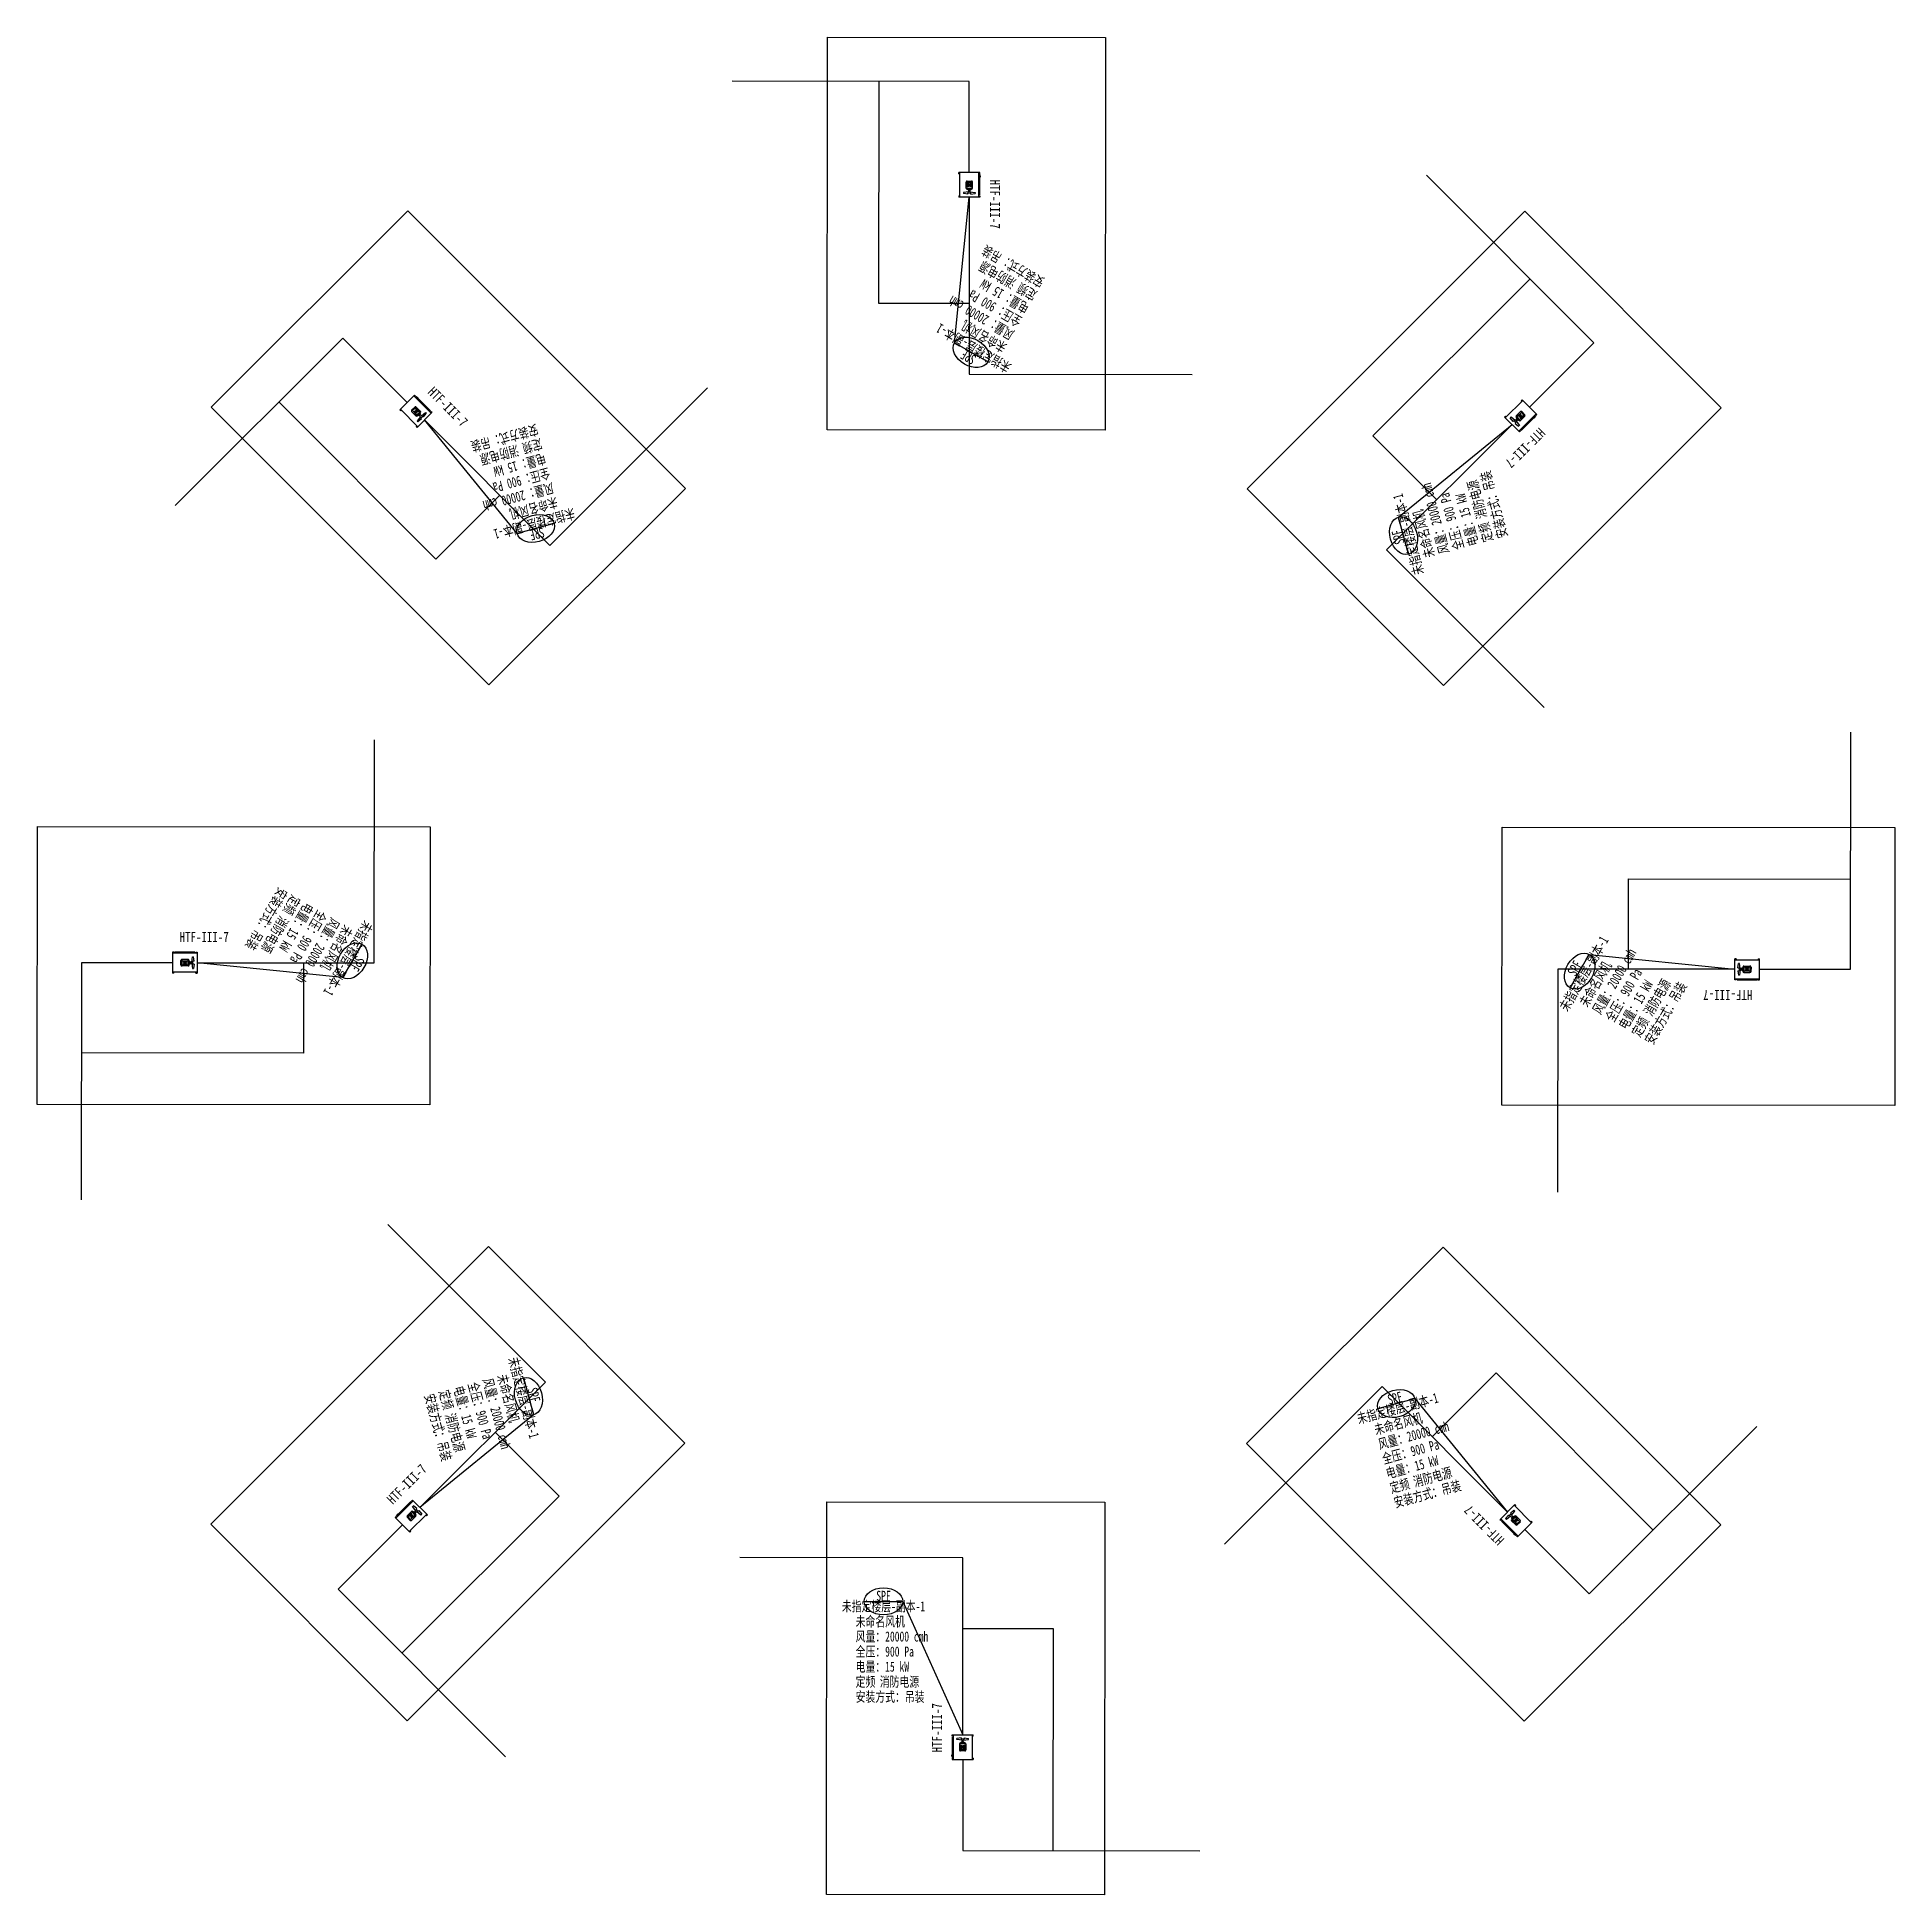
# Model space of a CAD drawing. Header units: inches. Extents: x 18625 to 740902, y -192685 to 58033.
# Drawn here: x 39263 to 108605, y -39359 to 29983 of the extents above; entities that cross this region are included whole.
import ezdxf
from ezdxf.enums import TextEntityAlignment as Align

# ---------------------------------------------------------------- set-up
doc = ezdxf.new("R2010")
doc.units = ezdxf.units.IN
doc.header["$MEASUREMENT"] = 0
doc.layers.add('H-DIMS-FANS', color=7, linetype='Continuous')
doc.layers.add('H-FIRE-FBOX', color=161, linetype='Continuous')
doc.styles.add('TH-STYLE1', font='STFANGSO.TTF', dxfattribs={"width": 0.7})

# ---------------------------------------------------------------- blocks, each defined once
blk = doc.blocks.new('*U2')
for p, q in [((4008, 0), (4788, 0)), ((4788, -50), (4788, 0)), ((4003, -86), (4003, -836)), ((4008, -50), (4008, 0)), ((4043, -50), (4008, -50)), ((4043, 0), (4043, -920)), ((4343, -110), (4178, -128)), ((4178, -173), (4178, -128)), ((4375, -194), (4178, -173)), ((4278, -336), (4278, -562)), ((4518, -336), (4278, -336)), ((4518, -562), (4278, -562)), ((4480, -299), (4315, -299)), ((4480, -599), (4315, -599)), ((4323, -533), (4323, -364)), ((4343, -110), (4343, -153)), ((4453, -153), (4343, -153)), ((4353, -299), (4353, -261)), ((4353, -261), (4443, -261)), ((4360, -517), (4360, -381)), ((4375, -261), (4375, -194)), ((4398, -505), (4398, -393)), ((4420, -194), (4618, -173)), ((4420, -261), (4420, -194)), ((4435, -517), (4435, -381)), ((4443, -299), (4443, -261)), ((4453, -110), (4618, -128)), ((4453, -110), (4453, -153)), ((4473, -533), (4473, -364)), ((4518, -336), (4518, -562)), ((4618, -173), (4618, -128)), ((4753, 0), (4753, -920)), ((4788, -50), (4753, -50)), ((4003, -836), (3986, -741)), ((4003, -836), (4019, -741)), ((4008, -870), (4008, -920)), ((4043, -870), (4008, -870)), ((4008, -920), (4788, -920)), ((4788, -871), (4753, -871)), ((4788, -871), (4788, -921))]:
    blk.add_line(p, q)
for centre, start, end in [((4315, -336), 90, 180), ((4315, -562), 180, 270), ((4480, -336), 0, 90), ((4480, -562), 270, 0)]:
    blk.add_arc(centre, 37.6, start, end)
at = {"layer": 'H-DIMS-FANS'}
for p, q in [((720, 4984), (2160, 4984)), ((2160, 4984), (4398, 0))]:
    blk.add_line(p, q, dxfattribs=at)
blk.add_ellipse((1440, 4984), major_axis=(-720, 0), ratio=0.7, dxfattribs=at)
at = {"style": 'TH-STYLE1', "width": 0.8}
blk.add_text('HTF-III-7', height=375, rotation=90, dxfattribs=at).set_placement((3433, 267), align=Align.MIDDLE_CENTER)
at = {"layer": 'H-DIMS-FANS', "style": 'TH-STYLE1', "width": 0.7}
for tag, p in [('楼层-编号', (1440, 4804)), ('设备符号', (1440, 5194))]:
    blk.add_attdef(tag, text='', height=375, dxfattribs=at).set_placement(p, align=Align.MIDDLE_CENTER)
for tag, p in [('风机功能', (400, 4050)), ('风量', (400, 3488)), ('全压', (400, 2925)), ('电量', (400, 2363)), ('定频', (400, 1800)), ('消防电源', (1301, 1800)), ('安装方式', (400, 1238)), ('备注', (400, 675))]:
    blk.add_attdef(tag, p, '', height=375, dxfattribs=at)
blk = doc.blocks.new('*U3')
for p, q in [((4060, -195), (4736, 195)), ((4705, 178), (5165, -619)), ((4761, 152), (4730, 134)), ((4761, 152), (4736, 195)), ((4085, -238), (4060, -195)), ((4115, -221), (4085, -238)), ((4090, -178), (4550, -974)), ((4099, -272), (4474, -922)), ((4405, -123), (4271, -220)), ((4294, -259), (4271, -220)), ((4475, -179), (4294, -259)), ((4405, -123), (4427, -160)), ((4522, -105), (4427, -160)), ((4670, -231), (4462, -351)), ((4462, -351), (4575, -546)), ((4509, -237), (4475, -179)), ((4619, -217), (4476, -300)), ((4489, -249), (4567, -204)), ((4508, -281), (4489, -249)), ((4501, -68), (4652, 0)), ((4501, -68), (4522, -105)), ((4514, -156), (4675, -39)), ((4548, -215), (4514, -156)), ((4600, -500), (4515, -353)), ((4520, -992), (5196, -602)), ((4624, -466), (4556, -349)), ((4586, -236), (4567, -204)), ((4783, -426), (4575, -546)), ((4650, -438), (4594, -340)), ((4689, -429), (4621, -311)), ((4769, -478), (4626, -560)), ((4730, -424), (4645, -278)), ((4675, -39), (4652, 0)), ((4670, -231), (4783, -426)), ((5171, -559), (5141, -576)), ((5171, -559), (5196, -602)), ((4474, -922), (4412, -848)), ((4474, -922), (4441, -831)), ((4525, -931), (4495, -948)), ((4495, -948), (4520, -992))]:
    blk.add_line(p, q)
for centre, start, end in [((4494, -333), 120, 210), ((4607, -528), 210, 300), ((4638, -250), 30, 120), ((4750, -445), 300, 30)]:
    blk.add_arc(centre, 37.6, start, end)
at = {"layer": 'H-DIMS-FANS'}
for p, q in [((720, 4984), (2160, 4984)), ((2160, 4984), (4398, 0))]:
    blk.add_line(p, q, dxfattribs=at)
blk.add_ellipse((1440, 4984), major_axis=(-720, 0), ratio=0.7, dxfattribs=at)
at = {"style": 'TH-STYLE1', "width": 0.8}
blk.add_text('HTF-III-7', height=375, rotation=120, dxfattribs=at).set_placement((3429, -252), align=Align.MIDDLE_CENTER)
at = {"layer": 'H-DIMS-FANS', "style": 'TH-STYLE1', "width": 0.7}
for tag, p in [('楼层-编号', (1440, 4804)), ('设备符号', (1440, 5194))]:
    blk.add_attdef(tag, text='', height=375, dxfattribs=at).set_placement(p, align=Align.MIDDLE_CENTER)
for tag, p in [('风机功能', (400, 4050)), ('风量', (400, 3488)), ('全压', (400, 2925)), ('电量', (400, 2363)), ('定频', (400, 1800)), ('消防电源', (1301, 1800)), ('安装方式', (400, 1238)), ('备注', (400, 675))]:
    blk.add_attdef(tag, p, '', height=375, dxfattribs=at)

msp = doc.modelspace()

# ---------------------------------------------------------------- linework, layer by layer
for points in [[(79128, 15318), (68755, 15325), (68765, 29983), (79138, 29976)], [(63460, 13132), (56120, 5802), (45763, 16173), (53103, 23503)], [(91754, 5785), (84423, 13126), (94795, 23483), (102125, 16143)], [(53927, 507), (53920, -9867), (39263, -9857), (39270, 516)], [(93940, -9883), (93947, 491), (108605, 481), (108598, -9893)], [(56114, -15162), (63444, -22502), (53073, -32859), (45742, -25519)], [(84407, -22508), (91747, -15178), (102105, -25549), (94765, -32879)], [(68739, -24695), (79113, -24702), (79103, -39359), (68729, -39352)]]:
    msp.add_lwpolyline(points, close=True)
for points in [[(74055, 24934), (74057, 28333), (65211, 28339)], [(74052, 20041), (70684, 20043), (70690, 28335)], [(94965, 16172), (97370, 18574), (91119, 24833)], [(74055, 24014), (74051, 17399), (82376, 17394)], [(91504, 12714), (89123, 15097), (94991, 20957)], [(53074, 16344), (50672, 18749), (44412, 12497)], [(53724, 15693), (58398, 11013), (64289, 16896)], [(56532, 12882), (54148, 10502), (48289, 16369)], [(94315, 15521), (89634, 10847), (95517, 4956)], [(45232, -4567), (51846, -4571), (51852, 3754)], [(103556, -4810), (106954, -4812), (106960, 4035)], [(98663, -4807), (98665, -1438), (106957, -1444)], [(44312, -4567), (40913, -4564), (40907, -13411)], [(49205, -4569), (49202, -7938), (40911, -7932)], [(102636, -4810), (96021, -4805), (96015, -13130)], [(53552, -24898), (58233, -20223), (52350, -14333)], [(91336, -22258), (93719, -19878), (99578, -25745)], [(94143, -25069), (89469, -20389), (83578, -26272)], [(56364, -22090), (58744, -24474), (52877, -30333)], [(94794, -25720), (97195, -28125), (103455, -21873)], [(52902, -25548), (50497, -27950), (56748, -34210)], [(73812, -33390), (73817, -26775), (65491, -26770)], [(73815, -29417), (77183, -29419), (77178, -37711)], [(73812, -34310), (73810, -37709), (82657, -37715)]]:
    msp.add_lwpolyline(points)

# ---------------------------------------------------------------- block references
at = {"layer": 'H-FIRE-FBOX'}
ref = msp.add_blockref('*U3', (77864, 21815), dxfattribs=dict(at, rotation=150))
ref.add_attrib('设备符号', 'SPF', dxfattribs={"layer": 'H-DIMS-FANS', "height": 375, "rotation": 150, "style": 'TH-STYLE1', "width": 0.7}).set_placement((74020, 18037), align=Align.MIDDLE_CENTER)
ref.add_attrib('楼层-编号', '未指定楼层-副本-1', dxfattribs={"layer": 'H-DIMS-FANS', "height": 375, "rotation": 150, "style": 'TH-STYLE1', "width": 0.7}).set_placement((74215, 18375), align=Align.MIDDLE_CENTER)
ref.add_attrib('风机功能', '未命名风机', (75492, 18507), dxfattribs={"layer": 'H-DIMS-FANS', "height": 375, "rotation": 150, "style": 'TH-STYLE1', "width": 0.7})
ref.add_attrib('风量', '风量：20000 cmh', (75774, 18994), dxfattribs={"layer": 'H-DIMS-FANS', "height": 375, "rotation": 150, "style": 'TH-STYLE1', "width": 0.7})
ref.add_attrib('全压', '全压：900 Pa', (76055, 19482), dxfattribs={"layer": 'H-DIMS-FANS', "height": 375, "rotation": 150, "style": 'TH-STYLE1', "width": 0.7})
ref.add_attrib('电量', '电量：15 kW', (76336, 19969), dxfattribs={"layer": 'H-DIMS-FANS', "height": 375, "rotation": 150, "style": 'TH-STYLE1', "width": 0.7})
ref.add_attrib('定频', '定频', (76617, 20456), dxfattribs={"layer": 'H-DIMS-FANS', "height": 375, "rotation": 150, "style": 'TH-STYLE1', "width": 0.7})
ref.add_attrib('消防电源', '消防电源', (75837, 20907), dxfattribs={"layer": 'H-DIMS-FANS', "height": 375, "rotation": 150, "style": 'TH-STYLE1', "width": 0.7})
ref.add_attrib('安装方式', '安装方式：吊装', (76899, 20943), dxfattribs={"layer": 'H-DIMS-FANS', "height": 375, "rotation": 150, "style": 'TH-STYLE1', "width": 0.7})
ref = msp.add_blockref('*U3', (57972, 16831), dxfattribs=dict(at, rotation=195))
ref.add_attrib('设备符号', 'SPF', dxfattribs={"layer": 'H-DIMS-FANS', "height": 375, "rotation": 195, "style": 'TH-STYLE1', "width": 0.7}).set_placement((57925, 11442), align=Align.MIDDLE_CENTER)
ref.add_attrib('楼层-编号', '未指定楼层-副本-1', dxfattribs={"layer": 'H-DIMS-FANS', "height": 375, "rotation": 195, "style": 'TH-STYLE1', "width": 0.7}).set_placement((57824, 11819), align=Align.MIDDLE_CENTER)
ref.add_attrib('风机功能', '未命名风机', (58634, 12816), dxfattribs={"layer": 'H-DIMS-FANS', "height": 375, "rotation": 195, "style": 'TH-STYLE1', "width": 0.7})
ref.add_attrib('风量', '风量：20000 cmh', (58489, 13359), dxfattribs={"layer": 'H-DIMS-FANS', "height": 375, "rotation": 195, "style": 'TH-STYLE1', "width": 0.7})
ref.add_attrib('全压', '全压：900 Pa', (58343, 13902), dxfattribs={"layer": 'H-DIMS-FANS', "height": 375, "rotation": 195, "style": 'TH-STYLE1', "width": 0.7})
ref.add_attrib('电量', '电量：15 kW', (58197, 14446), dxfattribs={"layer": 'H-DIMS-FANS', "height": 375, "rotation": 195, "style": 'TH-STYLE1', "width": 0.7})
ref.add_attrib('定频', '定频', (58052, 14989), dxfattribs={"layer": 'H-DIMS-FANS', "height": 375, "rotation": 195, "style": 'TH-STYLE1', "width": 0.7})
ref.add_attrib('消防电源', '消防电源', (57181, 14756), dxfattribs={"layer": 'H-DIMS-FANS', "height": 375, "rotation": 195, "style": 'TH-STYLE1', "width": 0.7})
ref.add_attrib('安装方式', '安装方式：吊装', (57906, 15532), dxfattribs={"layer": 'H-DIMS-FANS', "height": 375, "rotation": 195, "style": 'TH-STYLE1', "width": 0.7})
ref = msp.add_blockref('*U3', (95453, 11274), dxfattribs=dict(at, rotation=105))
ref.add_attrib('设备符号', 'SPF', dxfattribs={"layer": 'H-DIMS-FANS', "height": 375, "rotation": 105, "style": 'TH-STYLE1', "width": 0.7}).set_placement((90064, 11320), align=Align.MIDDLE_CENTER)
ref.add_attrib('楼层-编号', '未指定楼层-副本-1', dxfattribs={"layer": 'H-DIMS-FANS', "height": 375, "rotation": 105, "style": 'TH-STYLE1', "width": 0.7}).set_placement((90440, 11421), align=Align.MIDDLE_CENTER)
ref.add_attrib('风机功能', '未命名风机', (91438, 10611), dxfattribs={"layer": 'H-DIMS-FANS', "height": 375, "rotation": 105, "style": 'TH-STYLE1', "width": 0.7})
ref.add_attrib('风量', '风量：20000 cmh', (91981, 10757), dxfattribs={"layer": 'H-DIMS-FANS', "height": 375, "rotation": 105, "style": 'TH-STYLE1', "width": 0.7})
ref.add_attrib('全压', '全压：900 Pa', (92524, 10903), dxfattribs={"layer": 'H-DIMS-FANS', "height": 375, "rotation": 105, "style": 'TH-STYLE1', "width": 0.7})
ref.add_attrib('电量', '电量：15 kW', (93068, 11048), dxfattribs={"layer": 'H-DIMS-FANS', "height": 375, "rotation": 105, "style": 'TH-STYLE1', "width": 0.7})
ref.add_attrib('定频', '定频', (93611, 11194), dxfattribs={"layer": 'H-DIMS-FANS', "height": 375, "rotation": 105, "style": 'TH-STYLE1', "width": 0.7})
ref.add_attrib('消防电源', '消防电源', (93378, 12064), dxfattribs={"layer": 'H-DIMS-FANS', "height": 375, "rotation": 105, "style": 'TH-STYLE1', "width": 0.7})
ref.add_attrib('安装方式', '安装方式：吊装', (94154, 11339), dxfattribs={"layer": 'H-DIMS-FANS', "height": 375, "rotation": 105, "style": 'TH-STYLE1', "width": 0.7})
ref = msp.add_blockref('*U3', (47430, -758), dxfattribs=dict(at, rotation=239.9999999999999))
ref.add_attrib('设备符号', 'SPF', dxfattribs={"layer": 'H-DIMS-FANS', "height": 375, "rotation": 240, "style": 'TH-STYLE1', "width": 0.7}).set_placement((51208, -4602), align=Align.MIDDLE_CENTER)
ref.add_attrib('楼层-编号', '未指定楼层-副本-1', dxfattribs={"layer": 'H-DIMS-FANS', "height": 375, "rotation": 240, "style": 'TH-STYLE1', "width": 0.7}).set_placement((50870, -4407), align=Align.MIDDLE_CENTER)
ref.add_attrib('风机功能', '未命名风机', (50738, -3129), dxfattribs={"layer": 'H-DIMS-FANS', "height": 375, "rotation": 240, "style": 'TH-STYLE1', "width": 0.7})
ref.add_attrib('风量', '风量：20000 cmh', (50251, -2848), dxfattribs={"layer": 'H-DIMS-FANS', "height": 375, "rotation": 240, "style": 'TH-STYLE1', "width": 0.7})
ref.add_attrib('全压', '全压：900 Pa', (49764, -2567), dxfattribs={"layer": 'H-DIMS-FANS', "height": 375, "rotation": 240, "style": 'TH-STYLE1', "width": 0.7})
ref.add_attrib('电量', '电量：15 kW', (49277, -2286), dxfattribs={"layer": 'H-DIMS-FANS', "height": 375, "rotation": 240, "style": 'TH-STYLE1', "width": 0.7})
ref.add_attrib('定频', '定频', (48790, -2004), dxfattribs={"layer": 'H-DIMS-FANS', "height": 375, "rotation": 240, "style": 'TH-STYLE1', "width": 0.7})
ref.add_attrib('消防电源', '消防电源', (48339, -2785), dxfattribs={"layer": 'H-DIMS-FANS', "height": 375, "rotation": 240, "style": 'TH-STYLE1', "width": 0.7})
ref.add_attrib('安装方式', '安装方式：吊装', (48303, -1723), dxfattribs={"layer": 'H-DIMS-FANS', "height": 375, "rotation": 240, "style": 'TH-STYLE1', "width": 0.7})
ref = msp.add_blockref('*U3', (100437, -8618), dxfattribs=dict(at, rotation=59.99999999999999))
ref.add_attrib('设备符号', 'SPF', dxfattribs={"layer": 'H-DIMS-FANS', "height": 375, "rotation": 60, "style": 'TH-STYLE1', "width": 0.7}).set_placement((96659, -4774), align=Align.MIDDLE_CENTER)
ref.add_attrib('楼层-编号', '未指定楼层-副本-1', dxfattribs={"layer": 'H-DIMS-FANS', "height": 375, "rotation": 60, "style": 'TH-STYLE1', "width": 0.7}).set_placement((96997, -4969), align=Align.MIDDLE_CENTER)
ref.add_attrib('风机功能', '未命名风机', (97129, -6247), dxfattribs={"layer": 'H-DIMS-FANS', "height": 375, "rotation": 60, "style": 'TH-STYLE1', "width": 0.7})
ref.add_attrib('风量', '风量：20000 cmh', (97616, -6528), dxfattribs={"layer": 'H-DIMS-FANS', "height": 375, "rotation": 60, "style": 'TH-STYLE1', "width": 0.7})
ref.add_attrib('全压', '全压：900 Pa', (98103, -6809), dxfattribs={"layer": 'H-DIMS-FANS', "height": 375, "rotation": 60, "style": 'TH-STYLE1', "width": 0.7})
ref.add_attrib('电量', '电量：15 kW', (98591, -7091), dxfattribs={"layer": 'H-DIMS-FANS', "height": 375, "rotation": 60, "style": 'TH-STYLE1', "width": 0.7})
ref.add_attrib('定频', '定频', (99078, -7372), dxfattribs={"layer": 'H-DIMS-FANS', "height": 375, "rotation": 60, "style": 'TH-STYLE1', "width": 0.7})
ref.add_attrib('消防电源', '消防电源', (99528, -6591), dxfattribs={"layer": 'H-DIMS-FANS', "height": 375, "rotation": 60, "style": 'TH-STYLE1', "width": 0.7})
ref.add_attrib('安装方式', '安装方式：吊装', (99565, -7653), dxfattribs={"layer": 'H-DIMS-FANS', "height": 375, "rotation": 60, "style": 'TH-STYLE1', "width": 0.7})
ref = msp.add_blockref('*U3', (52414, -20650), dxfattribs=dict(at, rotation=285))
ref.add_attrib('设备符号', 'SPF', dxfattribs={"layer": 'H-DIMS-FANS', "height": 375, "rotation": 285, "style": 'TH-STYLE1', "width": 0.7}).set_placement((57804, -20697), align=Align.MIDDLE_CENTER)
ref.add_attrib('楼层-编号', '未指定楼层-副本-1', dxfattribs={"layer": 'H-DIMS-FANS', "height": 375, "rotation": 285, "style": 'TH-STYLE1', "width": 0.7}).set_placement((57427, -20798), align=Align.MIDDLE_CENTER)
ref.add_attrib('风机功能', '未命名风机', (56430, -19988), dxfattribs={"layer": 'H-DIMS-FANS', "height": 375, "rotation": 285, "style": 'TH-STYLE1', "width": 0.7})
ref.add_attrib('风量', '风量：20000 cmh', (55886, -20133), dxfattribs={"layer": 'H-DIMS-FANS', "height": 375, "rotation": 285, "style": 'TH-STYLE1', "width": 0.7})
ref.add_attrib('全压', '全压：900 Pa', (55343, -20279), dxfattribs={"layer": 'H-DIMS-FANS', "height": 375, "rotation": 285, "style": 'TH-STYLE1', "width": 0.7})
ref.add_attrib('电量', '电量：15 kW', (54800, -20424), dxfattribs={"layer": 'H-DIMS-FANS', "height": 375, "rotation": 285, "style": 'TH-STYLE1', "width": 0.7})
ref.add_attrib('定频', '定频', (54256, -20570), dxfattribs={"layer": 'H-DIMS-FANS', "height": 375, "rotation": 285, "style": 'TH-STYLE1', "width": 0.7})
ref.add_attrib('消防电源', '消防电源', (54490, -21440), dxfattribs={"layer": 'H-DIMS-FANS', "height": 375, "rotation": 285, "style": 'TH-STYLE1', "width": 0.7})
ref.add_attrib('安装方式', '安装方式：吊装', (53713, -20715), dxfattribs={"layer": 'H-DIMS-FANS', "height": 375, "rotation": 285, "style": 'TH-STYLE1', "width": 0.7})
ref = msp.add_blockref('*U3', (89895, -26208), dxfattribs=dict(at, rotation=15))
ref.add_attrib('设备符号', 'SPF', dxfattribs={"layer": 'H-DIMS-FANS', "height": 375, "rotation": 15, "style": 'TH-STYLE1', "width": 0.7}).set_placement((89942, -20818), align=Align.MIDDLE_CENTER)
ref.add_attrib('楼层-编号', '未指定楼层-副本-1', dxfattribs={"layer": 'H-DIMS-FANS', "height": 375, "rotation": 15, "style": 'TH-STYLE1', "width": 0.7}).set_placement((90043, -21195), align=Align.MIDDLE_CENTER)
ref.add_attrib('风机功能', '未命名风机', (89233, -22192), dxfattribs={"layer": 'H-DIMS-FANS', "height": 375, "rotation": 15, "style": 'TH-STYLE1', "width": 0.7})
ref.add_attrib('风量', '风量：20000 cmh', (89379, -22735), dxfattribs={"layer": 'H-DIMS-FANS', "height": 375, "rotation": 15, "style": 'TH-STYLE1', "width": 0.7})
ref.add_attrib('全压', '全压：900 Pa', (89524, -23279), dxfattribs={"layer": 'H-DIMS-FANS', "height": 375, "rotation": 15, "style": 'TH-STYLE1', "width": 0.7})
ref.add_attrib('电量', '电量：15 kW', (89670, -23822), dxfattribs={"layer": 'H-DIMS-FANS', "height": 375, "rotation": 15, "style": 'TH-STYLE1', "width": 0.7})
ref.add_attrib('定频', '定频', (89815, -24365), dxfattribs={"layer": 'H-DIMS-FANS', "height": 375, "rotation": 15, "style": 'TH-STYLE1', "width": 0.7})
ref.add_attrib('消防电源', '消防电源', (90686, -24132), dxfattribs={"layer": 'H-DIMS-FANS', "height": 375, "rotation": 15, "style": 'TH-STYLE1', "width": 0.7})
ref.add_attrib('安装方式', '安装方式：吊装', (89961, -24909), dxfattribs={"layer": 'H-DIMS-FANS', "height": 375, "rotation": 15, "style": 'TH-STYLE1', "width": 0.7})
ref = msp.add_blockref('*U2', (69414, -33390), dxfattribs=at)
ref.add_attrib('设备符号', 'SPF', dxfattribs={"layer": 'H-DIMS-FANS', "height": 375, "style": 'TH-STYLE1', "width": 0.7}).set_placement((70855, -28197), align=Align.MIDDLE_CENTER)
ref.add_attrib('楼层-编号', '未指定楼层-副本-1', dxfattribs={"layer": 'H-DIMS-FANS', "height": 375, "style": 'TH-STYLE1', "width": 0.7}).set_placement((70855, -28587), align=Align.MIDDLE_CENTER)
ref.add_attrib('风机功能', '未命名风机', (69814, -29340), dxfattribs={"layer": 'H-DIMS-FANS', "height": 375, "style": 'TH-STYLE1', "width": 0.7})
ref.add_attrib('风量', '风量：20000 cmh', (69814, -29903), dxfattribs={"layer": 'H-DIMS-FANS', "height": 375, "style": 'TH-STYLE1', "width": 0.7})
ref.add_attrib('全压', '全压：900 Pa', (69814, -30465), dxfattribs={"layer": 'H-DIMS-FANS', "height": 375, "style": 'TH-STYLE1', "width": 0.7})
ref.add_attrib('电量', '电量：15 kW', (69814, -31028), dxfattribs={"layer": 'H-DIMS-FANS', "height": 375, "style": 'TH-STYLE1', "width": 0.7})
ref.add_attrib('定频', '定频', (69814, -31590), dxfattribs={"layer": 'H-DIMS-FANS', "height": 375, "style": 'TH-STYLE1', "width": 0.7})
ref.add_attrib('消防电源', '消防电源', (70715, -31590), dxfattribs={"layer": 'H-DIMS-FANS', "height": 375, "style": 'TH-STYLE1', "width": 0.7})
ref.add_attrib('安装方式', '安装方式：吊装', (69814, -32153), dxfattribs={"layer": 'H-DIMS-FANS', "height": 375, "style": 'TH-STYLE1', "width": 0.7})

doc.saveas('drawing.dxf')
